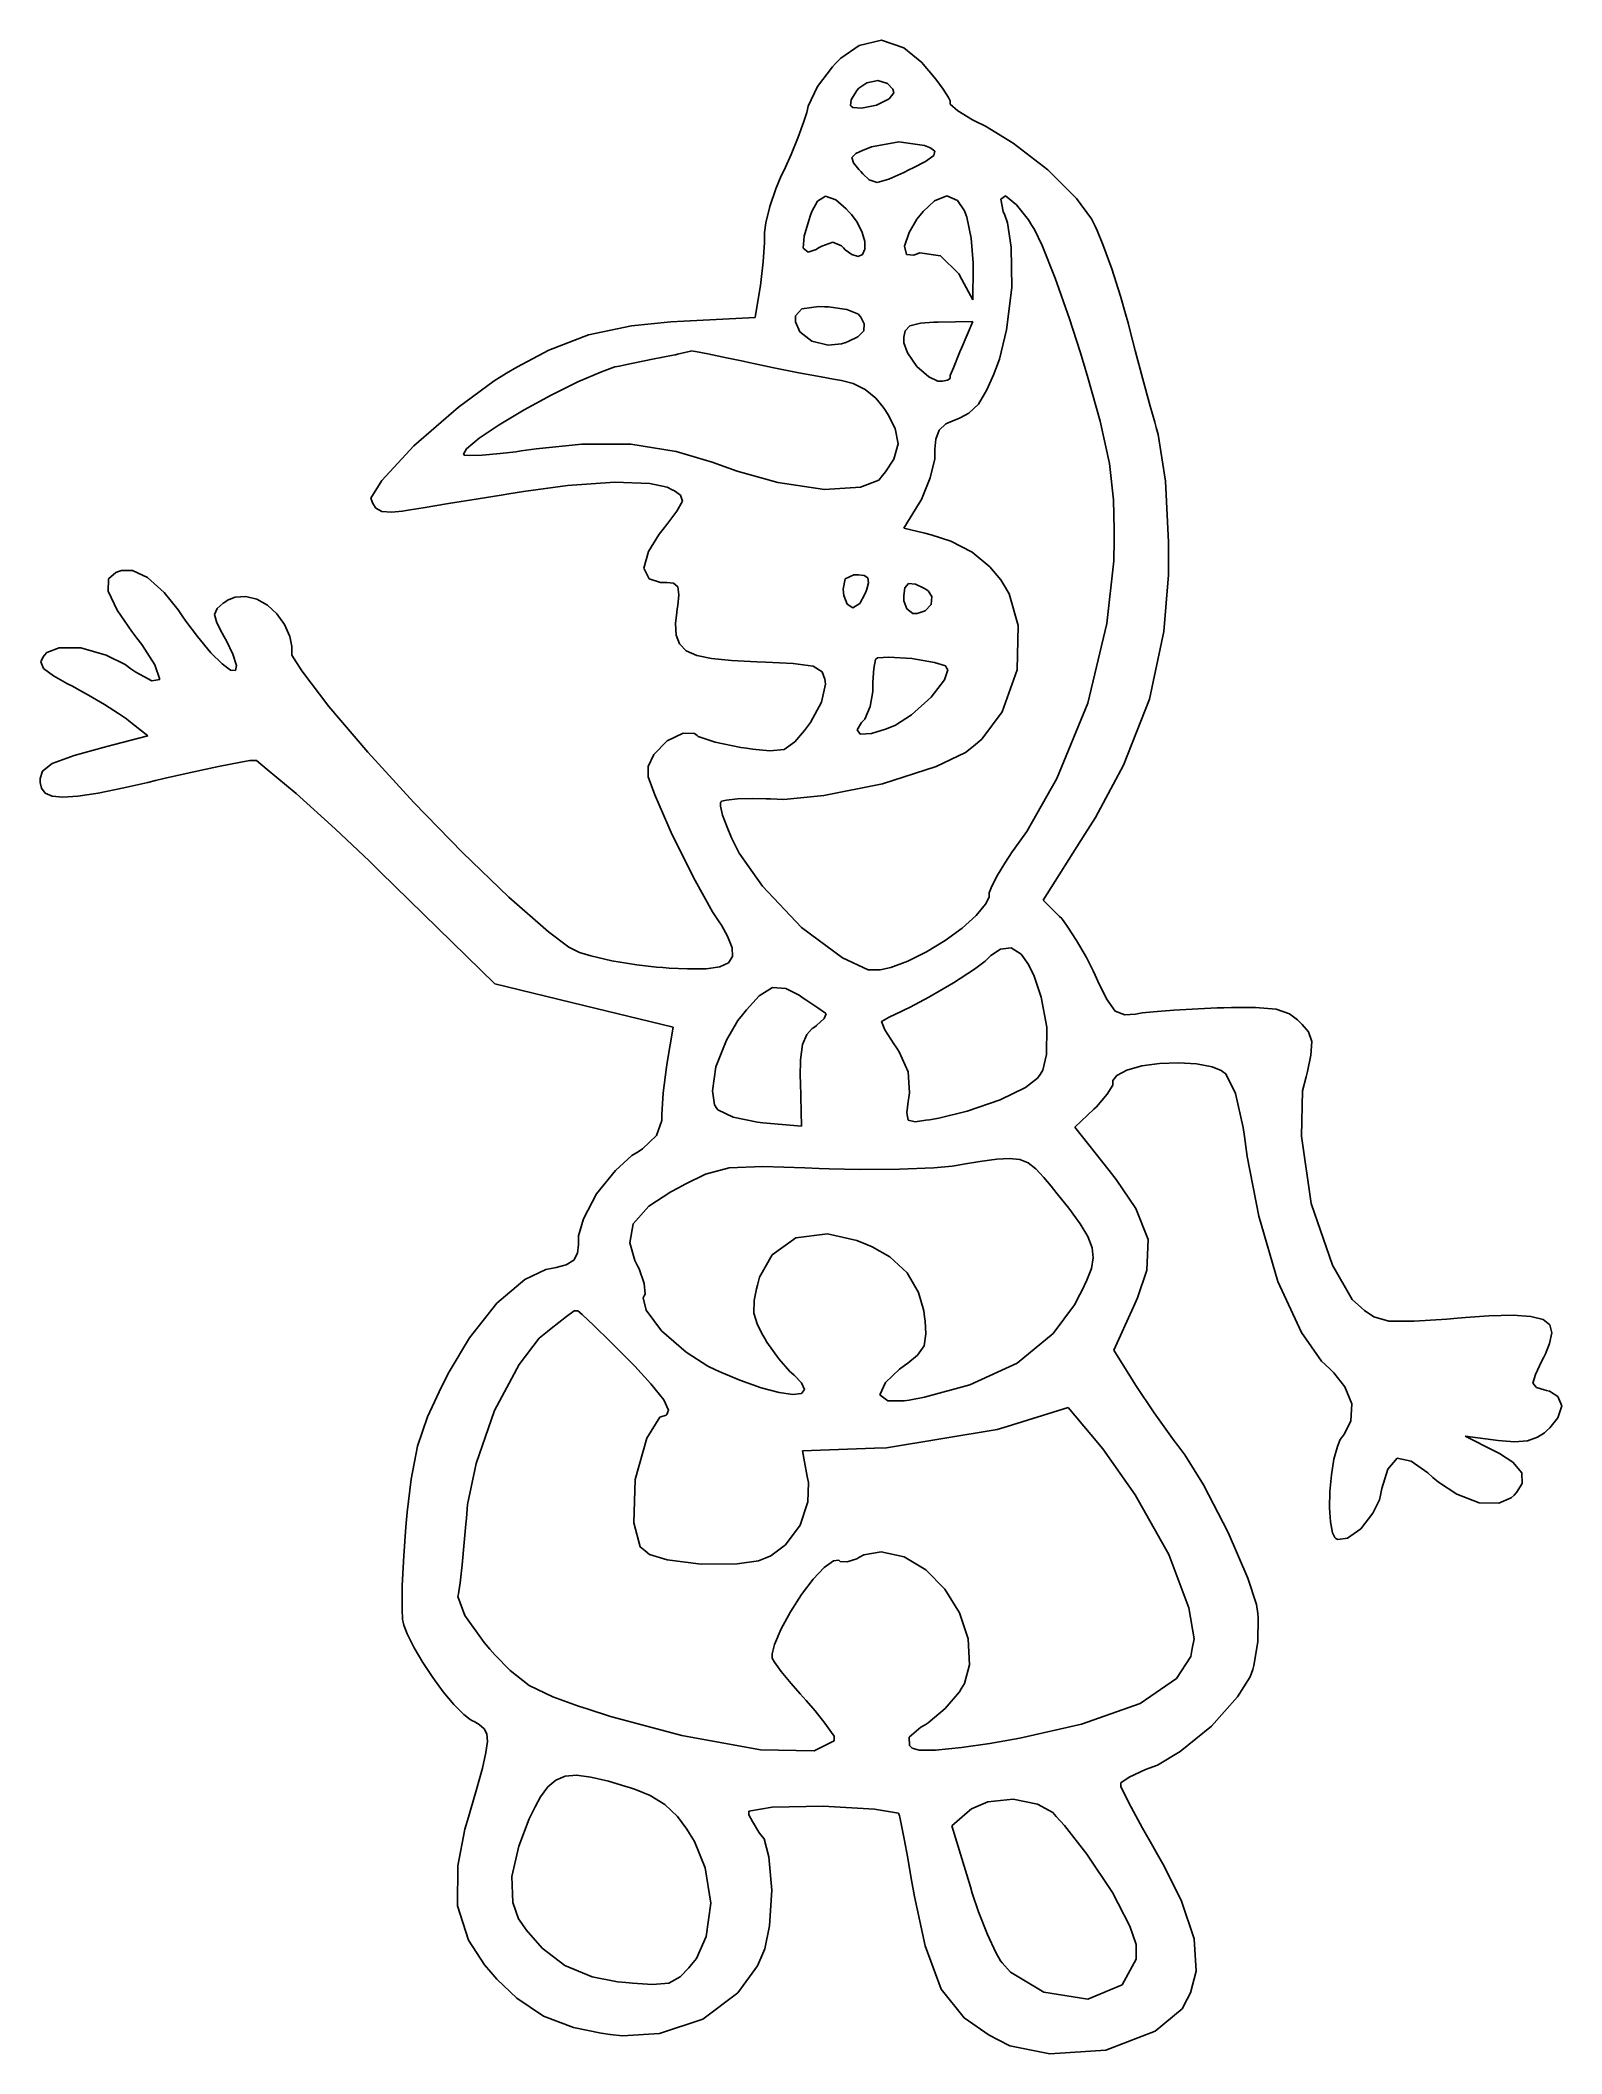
# Model space of a CAD drawing. Extents: x 3.76 to 6.49, y 0.79 to 4.4.
import ezdxf

# ---------------------------------------------------------------- set-up
doc = ezdxf.new("R2010")
doc.units = 0
doc.layers.get('0').update_dxf_attribs({"linetype": 'CONTINUOUS'})

msp = doc.modelspace()

# ---------------------------------------------------------------- linework, layer by layer
at = {"color": 0}
for p, q in [((5.1926, 4.37044), (5.18332, 4.36111)), ((5.22547, 4.39333), (5.1926, 4.37044)), ((5.26579, 4.40272), (5.22547, 4.39333)), ((5.30567, 4.38921), (5.26579, 4.40272)), ((5.33757, 4.36301), (5.30567, 4.38921)), ((5.1774, 4.35525), (5.15104, 4.31967)), ((5.18332, 4.36111), (5.1774, 4.35525)), ((5.34651, 4.35275), (5.33757, 4.36301)), ((5.35069, 4.34799), (5.34651, 4.35275)), ((5.36279, 4.33306), (5.35069, 4.34799)), ((5.37631, 4.31489), (5.36279, 4.33306)), ((5.15104, 4.31967), (5.1339, 4.28429)), ((5.21143, 4.29585), (5.21924, 4.30974)), ((5.21924, 4.30974), (5.22157, 4.3125)), ((5.22157, 4.3125), (5.22504, 4.31668)), ((5.22504, 4.31668), (5.23921, 4.32611)), ((5.23921, 4.32611), (5.25885, 4.33035)), ((5.27957, 4.29801), (5.2564, 4.28651)), ((5.25885, 4.33035), (5.27621, 4.32531)), ((5.27621, 4.32531), (5.28581, 4.31511)), ((5.28792, 4.30875), (5.27957, 4.29801)), ((5.28581, 4.31511), (5.28717, 4.31108)), ((5.28717, 4.31108), (5.28792, 4.30875)), ((5.38547, 4.3004), (5.37631, 4.31489)), ((5.38889, 4.29389), (5.38547, 4.3004)), ((5.13146, 4.27306), (5.12646, 4.25706)), ((5.13265, 4.27849), (5.13146, 4.27306)), ((5.1339, 4.28429), (5.13265, 4.27849)), ((5.21018, 4.28564), (5.21143, 4.29585)), ((5.2111, 4.28472), (5.21018, 4.28564)), ((5.21386, 4.28196), (5.2111, 4.28472)), ((5.2296, 4.28071), (5.21386, 4.28196)), ((5.2564, 4.28651), (5.2296, 4.28071)), ((5.38889, 4.29167), (5.38889, 4.29389)), ((5.38889, 4.28787), (5.38889, 4.29167)), ((5.4024, 4.27636), (5.38889, 4.28787)), ((5.42844, 4.26019), (5.4024, 4.27636)), ((5.43474, 4.25717), (5.42844, 4.26019)), ((5.11632, 4.229), (5.10351, 4.19797)), ((5.12646, 4.25706), (5.11632, 4.229)), ((5.45215, 4.24881), (5.43474, 4.25717)), ((5.5019, 4.21843), (5.45215, 4.24881)), ((5.10351, 4.19797), (5.09321, 4.17497)), ((5.21224, 4.19249), (5.21935, 4.19971)), ((5.21556, 4.18283), (5.21224, 4.19249)), ((5.21935, 4.19971), (5.23292, 4.20589)), ((5.23292, 4.20589), (5.23753, 4.20768)), ((5.23753, 4.20768), (5.24756, 4.21169)), ((5.24756, 4.21169), (5.2965, 4.22038)), ((5.2965, 4.22038), (5.34267, 4.21386)), ((5.34267, 4.21386), (5.3514, 4.21029)), ((5.35932, 4.19618), (5.34424, 4.18544)), ((5.3514, 4.21029), (5.354, 4.20921)), ((5.354, 4.20921), (5.36117, 4.20394)), ((5.36117, 4.20394), (5.35932, 4.19618)), ((5.56401, 4.17063), (5.5019, 4.21843)), ((5.08589, 4.15983), (5.07628, 4.1365)), ((5.08957, 4.16737), (5.08589, 4.15983)), ((5.09321, 4.17497), (5.08957, 4.16737)), ((5.2251, 4.17111), (5.21556, 4.18283)), ((5.22846, 4.16737), (5.2251, 4.17111)), ((5.23199, 4.16347), (5.22846, 4.16737)), ((5.24343, 4.1524), (5.23199, 4.16347)), ((5.2576, 4.14768), (5.24343, 4.1524)), ((5.27869, 4.15354), (5.2576, 4.14768)), ((5.30567, 4.16585), (5.27869, 4.15354)), ((5.31456, 4.17014), (5.30567, 4.16585)), ((5.32206, 4.17378), (5.31456, 4.17014)), ((5.34424, 4.18544), (5.32206, 4.17378)), ((5.61496, 4.11919), (5.56401, 4.17063)), ((5.07628, 4.1365), (5.06549, 4.10454)), ((5.15093, 4.11415), (5.16521, 4.12343)), ((5.16521, 4.12343), (5.18338, 4.11675)), ((5.18338, 4.11675), (5.20204, 4.10047)), ((5.36029, 4.11475), (5.38282, 4.12364)), ((5.38282, 4.12364), (5.40175, 4.1155)), ((5.40175, 4.1155), (5.41417, 4.09706)), ((5.47971, 4.11806), (5.48774, 4.12392)), ((5.484, 4.09586), (5.47971, 4.11806)), ((5.48774, 4.12392), (5.50738, 4.10781)), ((5.64214, 4.08285), (5.61496, 4.11919)), ((5.06549, 4.10454), (5.05821, 4.07519)), ((5.12663, 4.05176), (5.13493, 4.07981)), ((5.13493, 4.07981), (5.13835, 4.08886)), ((5.13835, 4.08886), (5.14079, 4.09543)), ((5.14079, 4.09543), (5.15093, 4.11415)), ((5.20204, 4.10047), (5.20763, 4.09446)), ((5.20763, 4.09446), (5.21149, 4.09033)), ((5.21149, 4.09033), (5.22163, 4.07633)), ((5.315, 4.05817), (5.32915, 4.08176)), ((5.32915, 4.08176), (5.33479, 4.08886)), ((5.33479, 4.08886), (5.34033, 4.09597)), ((5.34033, 4.09597), (5.36029, 4.11475)), ((5.41417, 4.09706), (5.41678, 4.09028)), ((5.41678, 4.09028), (5.41862, 4.08535)), ((5.41862, 4.08535), (5.42626, 4.04764)), ((5.48665, 4.08886), (5.484, 4.09586)), ((5.49169, 4.07542), (5.48665, 4.08886)), ((5.50738, 4.10781), (5.52886, 4.08051)), ((5.52886, 4.08051), (5.53521, 4.07086)), ((5.64865, 4.06944), (5.64214, 4.08285)), ((5.05821, 4.07519), (5.05556, 4.05789)), ((5.05556, 4.05789), (5.05556, 4.05208)), ((5.05556, 4.05208), (5.05556, 4.04042)), ((5.12506, 4.02979), (5.12663, 4.05176)), ((5.22163, 4.07633), (5.23079, 4.05832)), ((5.23079, 4.05832), (5.23535, 4.04178)), ((5.30669, 4.03336), (5.315, 4.05817)), ((5.42626, 4.04764), (5.4299, 4.00385)), ((5.49832, 4.03174), (5.49169, 4.07542)), ((5.53521, 4.07086), (5.5401, 4.06342)), ((5.5401, 4.06342), (5.5535, 4.03467)), ((5.65256, 4.06142), (5.64865, 4.06944)), ((5.66271, 4.0364), (5.65256, 4.06142)), ((5.05556, 4.04042), (5.05306, 4.00532)), ((5.13374, 4.02274), (5.12506, 4.02979)), ((5.14844, 4.02767), (5.13374, 4.02274)), ((5.15278, 4.03028), (5.14844, 4.02767)), ((5.15831, 4.03369), (5.15278, 4.03028)), ((5.17833, 4.04053), (5.15831, 4.03369)), ((5.19385, 4.0339), (5.17833, 4.04053)), ((5.19721, 4.03054), (5.19385, 4.0339)), ((5.20057, 4.02724), (5.19721, 4.03054)), ((5.21218, 4.01861), (5.20057, 4.02724)), ((5.22374, 4.01519), (5.21218, 4.01861)), ((5.23161, 4.01882), (5.22374, 4.01519)), ((5.23557, 4.02815), (5.23161, 4.01882)), ((5.23535, 4.04178), (5.23557, 4.02815)), ((5.31028, 4.01882), (5.30669, 4.03336)), ((5.32286, 4.01747), (5.31028, 4.01882)), ((5.32639, 4.01878), (5.32286, 4.01747)), ((5.33431, 4.02186), (5.32639, 4.01878)), ((5.37142, 4.01644), (5.33431, 4.02186)), ((5.40397, 3.98406), (5.37142, 4.01644)), ((5.49914, 3.95964), (5.49832, 4.03174)), ((5.5535, 4.03467), (5.5771, 3.97601)), ((5.67854, 3.99268), (5.66271, 4.0364)), ((5.05306, 4.00532), (5.04833, 3.96322)), ((5.40961, 3.97364), (5.40397, 3.98406)), ((5.42914, 3.9375), (5.40961, 3.97364)), ((5.42985, 3.99582), (5.42914, 3.9375)), ((5.4299, 4.00385), (5.42985, 3.99582)), ((5.5771, 3.97601), (5.60286, 3.90321)), ((5.69417, 3.9439), (5.67854, 3.99268)), ((5.04719, 3.95628), (5.0389, 3.90554)), ((5.04833, 3.96322), (5.04719, 3.95628)), ((5.48964, 3.8834), (5.49914, 3.95964)), ((5.70454, 3.90793), (5.69417, 3.9439)), ((4.91114, 3.89919), (4.88764, 3.89806)), ((5.0389, 3.90554), (4.91114, 3.89919)), ((5.11111, 3.90847), (5.12256, 3.92122)), ((5.11111, 3.90419), (5.11111, 3.90847)), ((5.11111, 3.89817), (5.11111, 3.90419)), ((5.12256, 3.92122), (5.15343, 3.92529)), ((5.15343, 3.92529), (5.16319, 3.92503)), ((5.16319, 3.92503), (5.17046, 3.92486)), ((5.17046, 3.92486), (5.20318, 3.91997)), ((5.20318, 3.91997), (5.22424, 3.91168)), ((5.22424, 3.91168), (5.22569, 3.90972)), ((5.22569, 3.90972), (5.22831, 3.90625)), ((5.22831, 3.90625), (5.23432, 3.89421)), ((5.60286, 3.90321), (5.6219, 3.84418)), ((5.70763, 3.89583), (5.70454, 3.90793)), ((4.74024, 3.87468), (4.66889, 3.84722)), ((4.81749, 3.89094), (4.74024, 3.87468)), ((4.88764, 3.89806), (4.81749, 3.89094)), ((5.11936, 3.8801), (5.11111, 3.89817)), ((5.14063, 3.86317), (5.11936, 3.8801)), ((5.16971, 3.85601), (5.14063, 3.86317)), ((5.20692, 3.86317), (5.20139, 3.86106)), ((5.22287, 3.87125), (5.20692, 3.86317)), ((5.23361, 3.88183), (5.22287, 3.87125)), ((5.23432, 3.89421), (5.23361, 3.88183)), ((5.30556, 3.87044), (5.30778, 3.88178)), ((5.30556, 3.86664), (5.30556, 3.87044)), ((5.30556, 3.86051), (5.30556, 3.86664)), ((5.30778, 3.88178), (5.31662, 3.89085)), ((5.31662, 3.89085), (5.33539, 3.89551)), ((5.33539, 3.89551), (5.35932, 3.89708)), ((5.35932, 3.89708), (5.36735, 3.89725)), ((5.36735, 3.89725), (5.42914, 3.8986)), ((5.42914, 3.8986), (5.40901, 3.85069)), ((5.47694, 3.83068), (5.48964, 3.8834)), ((5.71078, 3.88357), (5.70763, 3.89583)), ((5.72043, 3.84668), (5.71078, 3.88357)), ((4.66889, 3.84722), (4.61149, 3.81689)), ((4.80588, 3.82075), (4.85508, 3.83068)), ((4.85508, 3.83068), (4.89193, 3.83811)), ((4.89193, 3.83811), (4.89583, 3.83886)), ((4.89583, 3.83886), (4.89963, 3.83968)), ((4.89963, 3.83968), (4.91542, 3.84326)), ((4.91542, 3.84326), (4.92361, 3.84521)), ((4.92361, 3.84521), (4.92361, 3.84581)), ((4.92361, 3.84581), (4.92361, 3.84581)), ((4.92361, 3.84581), (4.93186, 3.84462)), ((4.93186, 3.84462), (4.95432, 3.84028)), ((4.95432, 3.84028), (4.98747, 3.8335)), ((4.98747, 3.8335), (5.01768, 3.82715)), ((5.01768, 3.82715), (5.02778, 3.82497)), ((5.19407, 3.85829), (5.16971, 3.85601)), ((5.20139, 3.86106), (5.19407, 3.85829)), ((5.31212, 3.84207), (5.30556, 3.86051)), ((5.32867, 3.81771), (5.31212, 3.84207)), ((5.40625, 3.84413), (5.39481, 3.81526)), ((5.40901, 3.85069), (5.40625, 3.84413)), ((5.4706, 3.81392), (5.47694, 3.83068)), ((5.6219, 3.84418), (5.62776, 3.82433)), ((5.73426, 3.79492), (5.72043, 3.84668)), ((4.57064, 3.79199), (4.507, 3.74501)), ((4.59304, 3.80561), (4.57064, 3.79199)), ((4.61149, 3.81689), (4.59304, 3.80561)), ((4.72119, 3.79025), (4.76361, 3.80854)), ((4.76361, 3.80854), (4.7876, 3.81706)), ((4.7876, 3.81706), (4.79585, 3.81868)), ((4.79585, 3.81868), (4.80588, 3.82075)), ((5.02778, 3.82497), (5.0389, 3.82264)), ((5.0389, 3.82264), (5.07243, 3.81569)), ((5.07243, 3.81569), (5.11735, 3.80669)), ((5.11735, 3.80669), (5.15728, 3.79899)), ((5.15728, 3.79899), (5.17936, 3.79497)), ((5.17936, 3.79497), (5.18679, 3.79372)), ((5.18679, 3.79372), (5.19374, 3.79258)), ((5.19374, 3.79258), (5.21446, 3.78722)), ((5.35032, 3.7991), (5.32867, 3.81771)), ((5.36675, 3.79167), (5.35032, 3.7991)), ((5.37224, 3.79167), (5.36675, 3.79167)), ((5.37522, 3.79167), (5.37224, 3.79167)), ((5.38417, 3.79324), (5.37522, 3.79167)), ((5.38889, 3.79622), (5.38417, 3.79324)), ((5.39481, 3.81526), (5.38889, 3.80176)), ((5.38889, 3.80176), (5.38889, 3.79719)), ((5.38889, 3.79719), (5.38889, 3.79622)), ((5.45464, 3.77615), (5.46696, 3.80436)), ((5.46696, 3.80436), (5.4706, 3.81392)), ((5.62776, 3.82433), (5.63547, 3.79829)), ((5.63547, 3.79829), (5.65739, 3.71967)), ((5.74744, 3.74681), (5.73426, 3.79492)), ((4.62468, 3.7399), (4.67333, 3.76644)), ((4.67333, 3.76644), (4.72119, 3.79025)), ((5.21446, 3.78722), (5.23649, 3.77681)), ((5.23649, 3.77681), (5.25515, 3.76124)), ((5.25515, 3.76124), (5.26867, 3.74474)), ((5.43929, 3.75049), (5.45464, 3.77615)), ((4.507, 3.74501), (4.42686, 3.67557)), ((4.57997, 3.71326), (4.62468, 3.7399)), ((5.26867, 3.74474), (5.27263, 3.73888)), ((5.27263, 3.73888), (5.27772, 3.73133)), ((5.27772, 3.73133), (5.29025, 3.70682)), ((5.38113, 3.71479), (5.39615, 3.72185)), ((5.39615, 3.72185), (5.40136, 3.72364)), ((5.40136, 3.72364), (5.40679, 3.72553)), ((5.40679, 3.72553), (5.42225, 3.73394)), ((5.42225, 3.73394), (5.43929, 3.75049)), ((5.65739, 3.71967), (5.67437, 3.64378)), ((5.75553, 3.71793), (5.74744, 3.74681)), ((4.52121, 3.67046), (4.54389, 3.68924)), ((4.54389, 3.68924), (4.57997, 3.71326)), ((5.29025, 3.70682), (5.29536, 3.67899)), ((5.36111, 3.66982), (5.36274, 3.6875)), ((5.36274, 3.6875), (5.36887, 3.70356)), ((5.36887, 3.70356), (5.38113, 3.71479)), ((5.75836, 3.70833), (5.75553, 3.71793)), ((5.76193, 3.69596), (5.75836, 3.70833)), ((5.77468, 3.61203), (5.76193, 3.69596)), ((4.42686, 3.67557), (4.36963, 3.6135)), ((4.51585, 3.66037), (4.52121, 3.67046)), ((4.51665, 3.65961), (4.51585, 3.66037)), ((4.51758, 3.65869), (4.51665, 3.65961)), ((4.52692, 3.6581), (4.51758, 3.65869)), ((4.54969, 3.65881), (4.52692, 3.6581)), ((4.58165, 3.66168), (4.54969, 3.65881)), ((4.61003, 3.6651), (4.58165, 3.66168)), ((4.61947, 3.66639), (4.61003, 3.6651)), ((4.64643, 3.67025), (4.61947, 3.66639)), ((4.72792, 3.67828), (4.64643, 3.67025)), ((4.81619, 3.67828), (4.72792, 3.67828)), ((4.89708, 3.66536), (4.81619, 3.67828)), ((4.96213, 3.64638), (4.89708, 3.66536)), ((4.98335, 3.63861), (4.96213, 3.64638)), ((5.28771, 3.65196), (5.27294, 3.62912)), ((5.29536, 3.67899), (5.28771, 3.65196)), ((5.35286, 3.61828), (5.36111, 3.6525)), ((5.36111, 3.6639), (5.36111, 3.66982)), ((5.36111, 3.6525), (5.36111, 3.6639)), ((4.36963, 3.6135), (4.3495, 3.58197)), ((4.70264, 3.60417), (4.78717, 3.61025)), ((4.78717, 3.61025), (4.84999, 3.60775)), ((5.00694, 3.63004), (4.98335, 3.63861)), ((5.07981, 3.60981), (5.00694, 3.63004)), ((5.26053, 3.61431), (5.22775, 3.60129)), ((5.26719, 3.62224), (5.26053, 3.61431)), ((5.27294, 3.62912), (5.26719, 3.62224)), ((5.33708, 3.5791), (5.35286, 3.61828)), ((5.67437, 3.64378), (5.68181, 3.57883)), ((5.78011, 3.50276), (5.77468, 3.61203)), ((4.3495, 3.58197), (4.35215, 3.57497)), ((4.35215, 3.57497), (4.35331, 3.572)), ((4.48876, 3.572), (4.54199, 3.58062)), ((4.54199, 3.58062), (4.58339, 3.58735)), ((4.58339, 3.58735), (4.59722, 3.58957)), ((4.59722, 3.58957), (4.62343, 3.59386)), ((4.62343, 3.59386), (4.70264, 3.60417)), ((4.84999, 3.60775), (4.88129, 3.60151)), ((4.88129, 3.60151), (4.89031, 3.59674)), ((4.89031, 3.59674), (4.89415, 3.59467)), ((4.89415, 3.59467), (4.90517, 3.58729)), ((4.90842, 3.5765), (4.89854, 3.55821)), ((4.90517, 3.58729), (4.90842, 3.5765)), ((5.16331, 3.59722), (5.07981, 3.60981)), ((5.22775, 3.60129), (5.16331, 3.59722)), ((5.33333, 3.57292), (5.33708, 3.5791)), ((5.68181, 3.57883), (5.683, 3.5249)), ((4.35331, 3.572), (4.35883, 3.56369)), ((4.35883, 3.56369), (4.36974, 3.55778)), ((4.36974, 3.55778), (4.38704, 3.55669)), ((4.38704, 3.55669), (4.40668, 3.55871)), ((4.40668, 3.55871), (4.41319, 3.55974)), ((4.41319, 3.55974), (4.42031, 3.56087)), ((4.42031, 3.56087), (4.44379, 3.56467)), ((4.44379, 3.56467), (4.48876, 3.572)), ((4.89854, 3.55821), (4.88043, 3.53424)), ((5.30556, 3.52778), (5.33333, 3.57292)), ((4.86681, 3.51699), (4.84782, 3.48622)), ((4.87424, 3.52636), (4.86681, 3.51699)), ((4.88043, 3.53424), (4.87424, 3.52636)), ((5.34304, 3.51899), (5.30556, 3.52778)), ((5.35487, 3.51622), (5.34304, 3.51899)), ((5.38971, 3.50456), (5.35487, 3.51622)), ((5.42822, 3.48469), (5.38971, 3.50456)), ((5.68272, 3.50694), (5.68213, 3.46946)), ((5.683, 3.5249), (5.68272, 3.50694)), ((5.78006, 3.47775), (5.78011, 3.50276)), ((4.84782, 3.48622), (4.83942, 3.45611)), ((5.45953, 3.45888), (5.42822, 3.48469)), ((5.68213, 3.46946), (5.66954, 3.35699)), ((5.77994, 3.44407), (5.78006, 3.47775)), ((3.87956, 3.43713), (3.87853, 3.41521)), ((3.89231, 3.44829), (3.87956, 3.43713)), ((3.89725, 3.45014), (3.89231, 3.44829)), ((3.90278, 3.45226), (3.89725, 3.45014)), ((3.9221, 3.45204), (3.90278, 3.45226)), ((3.94938, 3.43951), (3.9221, 3.45204)), ((3.97911, 3.41249), (3.94938, 3.43951)), ((4.83942, 3.45611), (4.84896, 3.43718)), ((4.84896, 3.43718), (4.86951, 3.43056)), ((4.86951, 3.43056), (4.87642, 3.43056)), ((4.87642, 3.43056), (4.88037, 3.43056)), ((4.88037, 3.43056), (4.89231, 3.4291)), ((5.19661, 3.4184), (5.20019, 3.43733)), ((5.20019, 3.43733), (5.21565, 3.44444)), ((5.21565, 3.44444), (5.22081, 3.44444)), ((5.22081, 3.44444), (5.22412, 3.44444)), ((5.22412, 3.44444), (5.23415, 3.44325)), ((5.23415, 3.44325), (5.24104, 3.43875)), ((5.24208, 3.42979), (5.23931, 3.41878)), ((5.24104, 3.43875), (5.24208, 3.42979)), ((5.47928, 3.43506), (5.45953, 3.45888)), ((5.48465, 3.42638), (5.47928, 3.43506)), ((5.77175, 3.34289), (5.77994, 3.44407)), ((3.87853, 3.41521), (3.89513, 3.38086)), ((4.00407, 3.38167), (3.97911, 3.41249)), ((4.08886, 3.39611), (4.08512, 3.39333)), ((4.09267, 3.39899), (4.08886, 3.39611)), ((4.1065, 3.40451), (4.09267, 3.39899)), ((4.12587, 3.40565), (4.1065, 3.40451)), ((4.14561, 3.40044), (4.12587, 3.40565)), ((4.16456, 3.38971), (4.14561, 3.40044)), ((4.89231, 3.4291), (4.90044, 3.42258)), ((4.90235, 3.40831), (4.90028, 3.3896)), ((4.90044, 3.42258), (4.90235, 3.40831)), ((5.19743, 3.41249), (5.19661, 3.4184)), ((5.19814, 3.40717), (5.19743, 3.41249)), ((5.20394, 3.39165), (5.19814, 3.40717)), ((5.23594, 3.40944), (5.22646, 3.39318)), ((5.23807, 3.41525), (5.23594, 3.40944)), ((5.23931, 3.41878), (5.23807, 3.41525)), ((5.30556, 3.40728), (5.30751, 3.42074)), ((5.30556, 3.40278), (5.30556, 3.40728)), ((5.30556, 3.39789), (5.30556, 3.40278)), ((5.31125, 3.38319), (5.30556, 3.39789)), ((5.30751, 3.42074), (5.31418, 3.42893)), ((5.31418, 3.42893), (5.32661, 3.42785)), ((5.32661, 3.42785), (5.34119, 3.42063)), ((5.34119, 3.42063), (5.34581, 3.41775)), ((5.34581, 3.41775), (5.34901, 3.41575)), ((5.34901, 3.41575), (5.35607, 3.40517)), ((5.35607, 3.40517), (5.35471, 3.39111)), ((5.49457, 3.41037), (5.48465, 3.42638)), ((5.51069, 3.35374), (5.49457, 3.41037)), ((3.89513, 3.38086), (3.92106, 3.34283)), ((4.01156, 3.37082), (4.00407, 3.38167)), ((4.01807, 3.36139), (4.01156, 3.37082)), ((4.03879, 3.33365), (4.01807, 3.36139)), ((4.07443, 3.38411), (4.06939, 3.37321)), ((4.06939, 3.37321), (4.07346, 3.35807)), ((4.07346, 3.35807), (4.08311, 3.33946)), ((4.08512, 3.39333), (4.07443, 3.38411)), ((4.18147, 3.3744), (4.16456, 3.38971)), ((4.19521, 3.35542), (4.18147, 3.3744)), ((4.89822, 3.3769), (4.89626, 3.35721)), ((4.89931, 3.38336), (4.89822, 3.3769)), ((4.90028, 3.3896), (4.89931, 3.38336)), ((5.21442, 3.38525), (5.20394, 3.39165)), ((5.22646, 3.39318), (5.21442, 3.38525)), ((5.3215, 3.375), (5.31125, 3.38319)), ((5.32497, 3.375), (5.3215, 3.375)), ((5.32964, 3.375), (5.32497, 3.375)), ((5.34364, 3.37972), (5.32964, 3.375)), ((5.35471, 3.39111), (5.34364, 3.37972)), ((3.92106, 3.34283), (3.93033, 3.33057)), ((3.93033, 3.33057), (3.93896, 3.31913)), ((4.06304, 3.30469), (4.03879, 3.33365)), ((4.08311, 3.33946), (4.08653, 3.33333)), ((4.08653, 3.33333), (4.09082, 3.32568)), ((4.09082, 3.32568), (4.10238, 3.30186)), ((4.20449, 3.33356), (4.19521, 3.35542)), ((4.20801, 3.31569), (4.20449, 3.33356)), ((4.89626, 3.35721), (4.89729, 3.33637)), ((4.89729, 3.33637), (4.90332, 3.32032)), ((5.50906, 3.27414), (5.51069, 3.35374)), ((5.66954, 3.35699), (5.63525, 3.21408)), ((5.74593, 3.22125), (5.77175, 3.34289)), ((3.76243, 3.29747), (3.75819, 3.28803)), ((3.75819, 3.28803), (3.76269, 3.27664)), ((3.7646, 3.30003), (3.76243, 3.29747)), ((3.76888, 3.30524), (3.7646, 3.30003)), ((3.79058, 3.31342), (3.76888, 3.30524)), ((3.82969, 3.31315), (3.79058, 3.31342)), ((3.875, 3.30035), (3.82969, 3.31315)), ((3.90918, 3.28331), (3.875, 3.30035)), ((3.93896, 3.31913), (3.96246, 3.28271)), ((4.08322, 3.2845), (4.06304, 3.30469)), ((4.10238, 3.30186), (4.10894, 3.28174)), ((4.20811, 3.30974), (4.20801, 3.31569)), ((4.20822, 3.30029), (4.20811, 3.30974)), ((4.22624, 3.27214), (4.20822, 3.30029)), ((4.90332, 3.32032), (4.91525, 3.30832)), ((4.91525, 3.30832), (4.93408, 3.29975)), ((4.93408, 3.29975), (4.96083, 3.294)), ((4.96083, 3.294), (4.99631, 3.29042)), ((4.99631, 3.29042), (5.03033, 3.28868)), ((5.03033, 3.28868), (5.04167, 3.28831)), ((5.04167, 3.28831), (5.058, 3.28782)), ((5.058, 3.28782), (5.1071, 3.2856)), ((5.1071, 3.2856), (5.14307, 3.28054)), ((5.25163, 3.27615), (5.25478, 3.29232)), ((5.25478, 3.29232), (5.25553, 3.29308)), ((5.25553, 3.29308), (5.25808, 3.29568)), ((5.25808, 3.29568), (5.27854, 3.29682)), ((5.27854, 3.29682), (5.31976, 3.294)), ((5.31976, 3.294), (5.36046, 3.28689)), ((5.36046, 3.28689), (5.3801, 3.28093)), ((3.76269, 3.27664), (3.78065, 3.26307)), ((3.78065, 3.26307), (3.80593, 3.24892)), ((3.91943, 3.27599), (3.90918, 3.28331)), ((3.92817, 3.26975), (3.91943, 3.27599)), ((3.95676, 3.25407), (3.92817, 3.26975)), ((3.97119, 3.25678), (3.95676, 3.25407)), ((3.96246, 3.28271), (3.97119, 3.25678)), ((4.09831, 3.2736), (4.08322, 3.2845)), ((4.10721, 3.27251), (4.09831, 3.2736)), ((4.10894, 3.28174), (4.10721, 3.27251)), ((4.27447, 3.20801), (4.22624, 3.27214)), ((5.14307, 3.28054), (5.15907, 3.27056)), ((5.15907, 3.27056), (5.1639, 3.25732)), ((5.1639, 3.25732), (5.16461, 3.25276)), ((5.16461, 3.25276), (5.16531, 3.24799)), ((5.25, 3.2519), (5.25163, 3.27615)), ((5.25, 3.24376), (5.25, 3.2519)), ((5.37825, 3.25586), (5.35449, 3.22487)), ((5.38422, 3.27425), (5.37825, 3.25586)), ((5.3801, 3.28093), (5.38206, 3.27778)), ((5.38206, 3.27778), (5.38422, 3.27425)), ((5.48167, 3.1984), (5.50906, 3.27414)), ((3.80593, 3.24892), (3.81456, 3.24447)), ((3.81456, 3.24447), (3.82183, 3.24072)), ((3.82183, 3.24072), (3.84353, 3.22879)), ((3.84353, 3.22879), (3.87224, 3.21197)), ((5.15799, 3.21625), (5.13813, 3.17953)), ((5.16531, 3.24799), (5.15799, 3.21625)), ((5.24501, 3.20811), (5.25, 3.23486)), ((5.25, 3.23486), (5.25, 3.24376)), ((5.35449, 3.22487), (5.31917, 3.19353)), ((5.63525, 3.21408), (5.58018, 3.07943)), ((5.69965, 3.10325), (5.74593, 3.22125)), ((3.87224, 3.21197), (3.8974, 3.19596)), ((3.8974, 3.19596), (3.91146, 3.18619)), ((3.91146, 3.18619), (3.91596, 3.18261)), ((3.91596, 3.18261), (3.94997, 3.15554)), ((4.34418, 3.12636), (4.27447, 3.20801)), ((5.13813, 3.17953), (5.13265, 3.17219)), ((5.22174, 3.16667), (5.22982, 3.17979)), ((5.22982, 3.17979), (5.23335, 3.18332)), ((5.23335, 3.18332), (5.23557, 3.1856)), ((5.23557, 3.1856), (5.24501, 3.20811)), ((5.31917, 3.19353), (5.29075, 3.17497)), ((5.44575, 3.14958), (5.48167, 3.1984)), ((3.94997, 3.15554), (3.88747, 3.13938)), ((4.88129, 3.14681), (4.85726, 3.12218)), ((4.91015, 3.16032), (4.88129, 3.14681)), ((4.93039, 3.15956), (4.91015, 3.16032)), ((4.93474, 3.15614), (4.93039, 3.15956)), ((4.93701, 3.15435), (4.93474, 3.15614)), ((4.9675, 3.1441), (4.93701, 3.15435)), ((5.01351, 3.13471), (4.9675, 3.1441)), ((5.11029, 3.14469), (5.09115, 3.13135)), ((5.12728, 3.16515), (5.11029, 3.14469)), ((5.13265, 3.17219), (5.12728, 3.16515)), ((5.22721, 3.15858), (5.22174, 3.16667)), ((5.24756, 3.15972), (5.22721, 3.15858)), ((5.27251, 3.16737), (5.24756, 3.15972)), ((5.28054, 3.17068), (5.27251, 3.16737)), ((5.29075, 3.17497), (5.28054, 3.17068)), ((5.43056, 3.13732), (5.44575, 3.14958)), ((3.77843, 3.10613), (3.7609, 3.09233)), ((3.81787, 3.12044), (3.77843, 3.10613)), ((3.87001, 3.13488), (3.81787, 3.12044)), ((3.88747, 3.13938), (3.87001, 3.13488)), ((4.07676, 3.10064), (4.11686, 3.10829)), ((4.11686, 3.10829), (4.13282, 3.11111)), ((4.13282, 3.11111), (4.13818, 3.11111)), ((4.13818, 3.11111), (4.14458, 3.11111)), ((4.14458, 3.11111), (4.16379, 3.09532)), ((4.42692, 3.03618), (4.34418, 3.12636)), ((4.85726, 3.12218), (4.84722, 3.10038)), ((5.0236, 3.13336), (5.01351, 3.13471)), ((5.03401, 3.132), (5.0236, 3.13336)), ((5.06543, 3.12875), (5.03401, 3.132)), ((5.09115, 3.13135), (5.06543, 3.12875)), ((5.36339, 3.10092), (5.4159, 3.12554)), ((5.4159, 3.12554), (5.43056, 3.13732)), ((3.7609, 3.09233), (3.75694, 3.07932)), ((3.75694, 3.07932), (3.75694, 3.07497)), ((3.75694, 3.07497), (3.75694, 3.07178)), ((3.75694, 3.07178), (3.7589, 3.06207)), ((3.90668, 3.06244), (3.9496, 3.07215)), ((3.9496, 3.07215), (3.96386, 3.07553)), ((3.96386, 3.07553), (3.97879, 3.0791)), ((3.97879, 3.0791), (4.02382, 3.08931)), ((4.02382, 3.08931), (4.07676, 3.10064)), ((4.16379, 3.09532), (4.21556, 3.05231)), ((4.84722, 3.10038), (4.84722, 3.09304)), ((4.84722, 3.09304), (4.84722, 3.08219)), ((4.84722, 3.08219), (4.85932, 3.04964)), ((5.16228, 3.04856), (5.26758, 3.06967)), ((5.26758, 3.06967), (5.36339, 3.10092)), ((5.58018, 3.07943), (5.52588, 2.98389)), ((5.64903, 3.00922), (5.69965, 3.10325)), ((3.7589, 3.06207), (3.76563, 3.05285)), ((3.76563, 3.05285), (3.7781, 3.04731)), ((3.7781, 3.04731), (3.79736, 3.04551)), ((3.79736, 3.04551), (3.82454, 3.04747)), ((3.82454, 3.04747), (3.86062, 3.05311)), ((3.86062, 3.05311), (3.90668, 3.06244)), ((4.21556, 3.05231), (4.28597, 2.98872)), ((4.51417, 2.94646), (4.42692, 3.03618)), ((4.85932, 3.04964), (4.89008, 2.97819)), ((4.97661, 3.0364), (4.97775, 3.03749)), ((4.97683, 3.0294), (4.97661, 3.0364)), ((4.97775, 3.03749), (4.97889, 3.03868)), ((4.97889, 3.03868), (4.98731, 3.04053)), ((4.98731, 3.04053), (5.00726, 3.04249)), ((5.00726, 3.04249), (5.03467, 3.04324)), ((5.03467, 3.04324), (5.05865, 3.04297)), ((5.05865, 3.04297), (5.06668, 3.04264)), ((5.06668, 3.04264), (5.09044, 3.04172)), ((5.09044, 3.04172), (5.16228, 3.04856)), ((4.98063, 3.0134), (4.97683, 3.0294)), ((4.9885, 2.99175), (4.98063, 3.0134)), ((5.6301, 2.97917), (5.64903, 3.00922)), ((4.28597, 2.98872), (4.34722, 2.93078)), ((4.89008, 2.97819), (4.93115, 2.89649)), ((4.99669, 2.97287), (4.9885, 2.99175)), ((4.99968, 2.96669), (4.99669, 2.97287)), ((5.00999, 2.94526), (4.99968, 2.96669)), ((5.52588, 2.98389), (5.50478, 2.95415)), ((5.55556, 2.86111), (5.6301, 2.97917)), ((4.34722, 2.93078), (4.36735, 2.91114)), ((4.59744, 2.86621), (4.51417, 2.94646)), ((5.05197, 2.88612), (5.00999, 2.94526)), ((5.48665, 2.92736), (5.4719, 2.90272)), ((5.50006, 2.9476), (5.48665, 2.92736)), ((5.50478, 2.95415), (5.50006, 2.9476)), ((4.36735, 2.91114), (4.57221, 2.7111)), ((4.93115, 2.89649), (4.96272, 2.84028)), ((5.4719, 2.90272), (5.46197, 2.88303)), ((4.66824, 2.80442), (4.59744, 2.86621)), ((5.12235, 2.81185), (5.05197, 2.88612)), ((5.45204, 2.85385), (5.43506, 2.83333)), ((5.45833, 2.8666), (5.45204, 2.85385)), ((5.46197, 2.88303), (5.45833, 2.87392)), ((5.45833, 2.87392), (5.45833, 2.87082)), ((5.45833, 2.87082), (5.45833, 2.8666)), ((5.58475, 2.83192), (5.55556, 2.86111)), ((4.96272, 2.84028), (4.97428, 2.82221)), ((4.97428, 2.82221), (4.97831, 2.81592)), ((4.97831, 2.81592), (4.98936, 2.79633)), ((5.43506, 2.83333), (5.40994, 2.81108)), ((5.58865, 2.82801), (5.58475, 2.83192)), ((5.59874, 2.81461), (5.58865, 2.82801)), ((4.70458, 2.77658), (4.66824, 2.80442)), ((4.98936, 2.79633), (4.99756, 2.77572)), ((5.19569, 2.75732), (5.12235, 2.81185)), ((5.3795, 2.78885), (5.34625, 2.7685)), ((5.40994, 2.81108), (5.3795, 2.78885)), ((5.6155, 2.78885), (5.59874, 2.81461)), ((5.63286, 2.75825), (5.6155, 2.78885)), ((4.71804, 2.77007), (4.70458, 2.77658)), ((4.72412, 2.76714), (4.71804, 2.77007)), ((4.74403, 2.76107), (4.72412, 2.76714)), ((4.78207, 2.75244), (4.74403, 2.76107)), ((4.82693, 2.74511), (4.78207, 2.75244)), ((4.86187, 2.74104), (4.82693, 2.74511)), ((4.99126, 2.74875), (4.97575, 2.74154)), ((4.99837, 2.75999), (4.99126, 2.74875)), ((4.99756, 2.77572), (4.99837, 2.75999)), ((5.2416, 2.73611), (5.19569, 2.75732)), ((5.31299, 2.75168), (5.28233, 2.74035)), ((5.34625, 2.7685), (5.31299, 2.75168)), ((5.43213, 2.73753), (5.4515, 2.75179)), ((5.4515, 2.75179), (5.45692, 2.757)), ((5.45692, 2.757), (5.46175, 2.76167)), ((5.46175, 2.76167), (5.47885, 2.773)), ((5.47885, 2.773), (5.49821, 2.77544)), ((5.49821, 2.77544), (5.51579, 2.76417)), ((5.51579, 2.76417), (5.52897, 2.74561)), ((5.52897, 2.74561), (5.53239, 2.73888)), ((5.64492, 2.73449), (5.63286, 2.75825)), ((4.57221, 2.7111), (4.73193, 2.67219)), ((4.87358, 2.74013), (4.86187, 2.74104)), ((4.8845, 2.73931), (4.87358, 2.74013)), ((4.91737, 2.73768), (4.8845, 2.73931)), ((4.95128, 2.73801), (4.91737, 2.73768)), ((4.97575, 2.74154), (4.95128, 2.73801)), ((5.25694, 2.73611), (5.2416, 2.73611)), ((5.26329, 2.73611), (5.25694, 2.73611)), ((5.28233, 2.74035), (5.26329, 2.73611)), ((5.35015, 2.68707), (5.39447, 2.71289)), ((5.39447, 2.71289), (5.43213, 2.73753)), ((5.53239, 2.73888), (5.53857, 2.72667)), ((5.53857, 2.72667), (5.55208, 2.68722)), ((5.6486, 2.7264), (5.64492, 2.73449)), ((5.65343, 2.71576), (5.6486, 2.7264)), ((5.66889, 2.68419), (5.65343, 2.71576)), ((4.73193, 2.67219), (4.89165, 2.63336)), ((5.02349, 2.66433), (5.04617, 2.6894)), ((5.04617, 2.6894), (5.06988, 2.70449)), ((5.06988, 2.70449), (5.09403, 2.70258)), ((5.09403, 2.70258), (5.11762, 2.69038)), ((5.11762, 2.69038), (5.125, 2.68549)), ((5.125, 2.68549), (5.12983, 2.68229)), ((5.12983, 2.68229), (5.15142, 2.66775)), ((5.31685, 2.66938), (5.35015, 2.68707)), ((5.55208, 2.68722), (5.56201, 2.63319)), ((5.68463, 2.66228), (5.66889, 2.68419)), ((4.98731, 2.60969), (5.00814, 2.64497)), ((5.00814, 2.64497), (5.01654, 2.65554)), ((5.01654, 2.65554), (5.02349, 2.66433)), ((5.14893, 2.63612), (5.14513, 2.63336)), ((5.1626, 2.6486), (5.14893, 2.63612)), ((5.15142, 2.66775), (5.1651, 2.65836)), ((5.1665, 2.65722), (5.1626, 2.6486)), ((5.1651, 2.65836), (5.16596, 2.65767)), ((5.16596, 2.65767), (5.1665, 2.65722)), ((5.26525, 2.64328), (5.26594, 2.64378)), ((5.27149, 2.62864), (5.26525, 2.64328)), ((5.26594, 2.64378), (5.2666, 2.64426)), ((5.2666, 2.64426), (5.27946, 2.6511)), ((5.27946, 2.6511), (5.30067, 2.66157)), ((5.30067, 2.66157), (5.30556, 2.6639)), ((5.30556, 2.6639), (5.31685, 2.66938)), ((5.70199, 2.65522), (5.68463, 2.66228)), ((5.72092, 2.65657), (5.70199, 2.65522)), ((5.72711, 2.65767), (5.72092, 2.65657)), ((5.73313, 2.65875), (5.72711, 2.65767)), ((5.75261, 2.66086), (5.73313, 2.65875)), ((5.78976, 2.66385), (5.75261, 2.66086)), ((5.83356, 2.66639), (5.78976, 2.66385)), ((5.86774, 2.66781), (5.83356, 2.66639)), ((5.87918, 2.66808), (5.86774, 2.66781)), ((5.89344, 2.66846), (5.87918, 2.66808)), ((5.93636, 2.66851), (5.89344, 2.66846)), ((5.97325, 2.66531), (5.93636, 2.66851)), ((5.99735, 2.65707), (5.97325, 2.66531)), ((6.01178, 2.64654), (5.99735, 2.65707)), ((6.01594, 2.64236), (6.01178, 2.64654)), ((6.01997, 2.63835), (6.01594, 2.64236)), ((6.03097, 2.625), (6.01997, 2.63835)), ((4.89165, 2.63336), (4.88124, 2.57015)), ((4.96864, 2.56196), (4.98731, 2.60969)), ((5.12375, 2.60211), (5.12022, 2.57493)), ((5.13172, 2.62033), (5.12375, 2.60211)), ((5.14139, 2.63069), (5.13172, 2.62033)), ((5.14513, 2.63336), (5.14139, 2.63069)), ((5.28743, 2.60314), (5.27149, 2.62864)), ((5.29167, 2.59722), (5.28743, 2.60314)), ((5.56201, 2.63319), (5.56153, 2.58442)), ((6.03728, 2.60758), (6.03097, 2.625)), ((6.03564, 2.58306), (6.03728, 2.60758)), ((4.88124, 2.57015), (4.87978, 2.56147)), ((5.12022, 2.57493), (5.11985, 2.54476)), ((5.29725, 2.58931), (5.29167, 2.59722)), ((5.31364, 2.55322), (5.29725, 2.58931)), ((5.56153, 2.58442), (5.55479, 2.55621)), ((5.70574, 2.55647), (5.73236, 2.56369)), ((5.73236, 2.56369), (5.76421, 2.56814)), ((5.76421, 2.56814), (5.79801, 2.5695)), ((5.79801, 2.5695), (5.83051, 2.56754)), ((5.83051, 2.56754), (5.85867, 2.5619)), ((6.02924, 2.55404), (6.03564, 2.58306)), ((4.87978, 2.56147), (4.87408, 2.51535)), ((4.96235, 2.51904), (4.96864, 2.56196)), ((5.11985, 2.54476), (5.12011, 2.53472)), ((5.12011, 2.53472), (5.12224, 2.45557)), ((5.31597, 2.51563), (5.31364, 2.55322)), ((5.54525, 2.54156), (5.52371, 2.52539)), ((5.54986, 2.54861), (5.54525, 2.54156)), ((5.55479, 2.55621), (5.54986, 2.54861)), ((5.67031, 2.51346), (5.68056, 2.5294)), ((5.68056, 2.53776), (5.68733, 2.54671)), ((5.68056, 2.53472), (5.68056, 2.53776)), ((5.68056, 2.5294), (5.68056, 2.53472)), ((5.68733, 2.54671), (5.70574, 2.55647)), ((5.85867, 2.5619), (5.87472, 2.55561)), ((5.87472, 2.55561), (5.87918, 2.55231)), ((5.87918, 2.55231), (5.88297, 2.54949)), ((5.88297, 2.54949), (5.90018, 2.51411)), ((6.0204, 2.51887), (6.02686, 2.54443)), ((6.02686, 2.54443), (6.02924, 2.55404)), ((4.87408, 2.51535), (4.87142, 2.477)), ((4.9661, 2.49393), (4.96235, 2.51904)), ((4.97038, 2.48753), (4.9661, 2.49393)), ((5.31082, 2.47982), (5.31347, 2.50022)), ((5.31347, 2.50022), (5.31456, 2.50694)), ((5.31456, 2.50694), (5.31597, 2.51563)), ((5.47857, 2.50276), (5.41943, 2.48275)), ((5.52371, 2.52539), (5.47857, 2.50276)), ((5.65104, 2.49035), (5.67031, 2.51346)), ((5.90018, 2.51411), (5.91411, 2.45313)), ((6.01856, 2.43778), (6.0204, 2.51887)), ((4.87164, 2.4661), (4.86199, 2.43924)), ((4.87142, 2.477), (4.87153, 2.47222)), ((4.87153, 2.47222), (4.87164, 2.4661)), ((4.97217, 2.48481), (4.97038, 2.48753)), ((4.99968, 2.4719), (4.97217, 2.48481)), ((5.04303, 2.46272), (4.99968, 2.4719)), ((5.05279, 2.46181), (5.04303, 2.46272)), ((5.12224, 2.45557), (5.05279, 2.46181)), ((5.31342, 2.46664), (5.31082, 2.47982)), ((5.32579, 2.46376), (5.31342, 2.46664)), ((5.345, 2.46636), (5.32579, 2.46376)), ((5.3514, 2.46744), (5.345, 2.46636)), ((5.36854, 2.47043), (5.3514, 2.46744)), ((5.41943, 2.48275), (5.36854, 2.47043)), ((5.61253, 2.45415), (5.64654, 2.48611)), ((5.64654, 2.48611), (5.65104, 2.49035)), ((4.86199, 2.43924), (4.83675, 2.41488)), ((5.67378, 2.37642), (5.61253, 2.45415)), ((5.91411, 2.45313), (5.91629, 2.4375)), ((5.91629, 2.4375), (5.92128, 2.40153)), ((6.03618, 2.31717), (6.01856, 2.43778)), ((4.81808, 2.40294), (4.78842, 2.37642)), ((4.82915, 2.41), (4.81808, 2.40294)), ((4.83675, 2.41488), (4.82915, 2.41)), ((4.9924, 2.38124), (5.05246, 2.38363)), ((5.05246, 2.38363), (5.12819, 2.38103)), ((5.35949, 2.38112), (5.39231, 2.3839)), ((5.39231, 2.3839), (5.40278, 2.38574)), ((5.40278, 2.38574), (5.41254, 2.38747)), ((5.41254, 2.38747), (5.44189, 2.39253)), ((5.44189, 2.39253), (5.47211, 2.39681)), ((5.47211, 2.39681), (5.49533, 2.39811)), ((5.49533, 2.39811), (5.51346, 2.39594)), ((5.51346, 2.39594), (5.52843, 2.38986)), ((5.52843, 2.38986), (5.54215, 2.37935)), ((5.92128, 2.40153), (5.94211, 2.29428)), ((4.78842, 2.37642), (4.75435, 2.33425)), ((4.90136, 2.34538), (4.91331, 2.35172)), ((4.91331, 2.35172), (4.94982, 2.36957)), ((4.94982, 2.36957), (4.9924, 2.38124)), ((5.12819, 2.38103), (5.15349, 2.37989)), ((5.15349, 2.37989), (5.17165, 2.37912)), ((5.17165, 2.37912), (5.2264, 2.37804)), ((5.2264, 2.37804), (5.2979, 2.37853)), ((5.2979, 2.37853), (5.35949, 2.38112)), ((5.54215, 2.37935), (5.55664, 2.36388)), ((5.55664, 2.36388), (5.56961, 2.34831)), ((5.56961, 2.34831), (5.57383, 2.34304)), ((5.68664, 2.36014), (5.67378, 2.37642)), ((5.72163, 2.30826), (5.68664, 2.36014)), ((4.75435, 2.33425), (4.7309, 2.28965)), ((4.82021, 2.28082), (4.84858, 2.31244)), ((4.84858, 2.31244), (4.88764, 2.33811)), ((4.88764, 2.33811), (4.90136, 2.34538)), ((5.57383, 2.34304), (5.58074, 2.33447)), ((5.58074, 2.33447), (5.60129, 2.30849)), ((6.07406, 2.20654), (6.03618, 2.31717)), ((4.7309, 2.28965), (4.72222, 2.2589)), ((4.81401, 2.24653), (4.82021, 2.28082)), ((5.60129, 2.30849), (5.62169, 2.28065)), ((5.62169, 2.28065), (5.63553, 2.25771)), ((5.74349, 2.2525), (5.72163, 2.30826)), ((5.94211, 2.29428), (5.97629, 2.17703)), ((4.72222, 2.24354), (4.72049, 2.22831)), ((4.72222, 2.2589), (4.72222, 2.24858)), ((4.72222, 2.24858), (4.72222, 2.24354)), ((4.82314, 2.21511), (4.81401, 2.24653)), ((5.11208, 2.25575), (5.0695, 2.22493)), ((5.16883, 2.26247), (5.11208, 2.25575)), ((5.22125, 2.25108), (5.16883, 2.26247)), ((5.23753, 2.24431), (5.22125, 2.25108)), ((5.24864, 2.23969), (5.23753, 2.24431)), ((5.28028, 2.22151), (5.24864, 2.23969)), ((5.63553, 2.25771), (5.64318, 2.2379)), ((5.74143, 2.19754), (5.74349, 2.2525)), ((4.68229, 2.20231), (4.67638, 2.20117)), ((4.69993, 2.20703), (4.68229, 2.20231)), ((4.71386, 2.21528), (4.69993, 2.20703)), ((4.72049, 2.22831), (4.71386, 2.21528)), ((4.82801, 2.20557), (4.82314, 2.21511)), ((4.83083, 2.20003), (4.82801, 2.20557)), ((5.0695, 2.22493), (5.04688, 2.18511)), ((5.31136, 2.19303), (5.28028, 2.22151)), ((5.64518, 2.21946), (5.64187, 2.20053)), ((5.64318, 2.2379), (5.64518, 2.21946)), ((6.1096, 2.14492), (6.07406, 2.20654)), ((4.62614, 2.18067), (4.57579, 2.13851)), ((4.66331, 2.19874), (4.62614, 2.18067)), ((4.67638, 2.20117), (4.66331, 2.19874)), ((4.84022, 2.17344), (4.83083, 2.20003)), ((4.84185, 2.15451), (4.84022, 2.17344)), ((5.04303, 2.17085), (5.04118, 2.16401)), ((5.04688, 2.18511), (5.04303, 2.17085)), ((5.33182, 2.15761), (5.31136, 2.19303)), ((5.63385, 2.17942), (5.62468, 2.16043)), ((5.64187, 2.20053), (5.63385, 2.17942)), ((5.72478, 2.14779), (5.74143, 2.19754)), ((5.97629, 2.17703), (6.01872, 2.08578)), ((4.57579, 2.13851), (4.52647, 2.07601)), ((4.83789, 2.14828), (4.84076, 2.15278)), ((4.84369, 2.12571), (4.83789, 2.14828)), ((4.84076, 2.15278), (4.84185, 2.15451)), ((5.037, 2.14296), (5.03678, 2.12076)), ((5.04118, 2.16401), (5.037, 2.14296)), ((5.34119, 2.125), (5.33182, 2.15761)), ((5.61176, 2.13553), (5.5734, 2.08421)), ((5.62147, 2.15419), (5.61176, 2.13553)), ((5.62468, 2.16043), (5.62147, 2.15419)), ((5.68197, 2.05414), (5.71756, 2.13194)), ((5.71756, 2.13194), (5.72478, 2.14779)), ((6.12642, 2.12989), (6.1096, 2.14492)), ((6.1314, 2.12537), (6.12642, 2.12989)), ((4.6729, 2.09304), (4.70047, 2.11426)), ((4.70047, 2.11426), (4.71414, 2.125)), ((4.71414, 2.125), (4.71875, 2.125)), ((4.71875, 2.125), (4.72119, 2.125)), ((4.72119, 2.125), (4.72863, 2.11789)), ((4.72863, 2.11789), (4.74983, 2.09847)), ((4.74983, 2.09847), (4.77914, 2.06993)), ((4.87125, 2.08876), (4.84369, 2.12571)), ((5.03678, 2.12076), (5.04297, 2.09967)), ((5.04297, 2.09967), (5.05263, 2.08094)), ((5.34267, 2.11388), (5.34119, 2.125)), ((5.34364, 2.10628), (5.34267, 2.11388)), ((5.34532, 2.08322), (5.34364, 2.10628)), ((6.14817, 2.11367), (6.1314, 2.12537)), ((6.17529, 2.10613), (6.14817, 2.11367)), ((6.22103, 2.1059), (6.17529, 2.10613)), ((6.27924, 2.10992), (6.22103, 2.1059)), ((6.29861, 2.11149), (6.27924, 2.10992)), ((6.31256, 2.11268), (6.29861, 2.11149)), ((6.35454, 2.11546), (6.31256, 2.11268)), ((6.39811, 2.11664), (6.35454, 2.11546)), ((6.43024, 2.11464), (6.39811, 2.11664)), ((6.45188, 2.10906), (6.43024, 2.11464)), ((6.46403, 2.09939), (6.45188, 2.10906)), ((6.46767, 2.08524), (6.46403, 2.09939)), ((4.52647, 2.07601), (4.48996, 2.01546)), ((4.61567, 2.02854), (4.65186, 2.07542)), ((4.65186, 2.07542), (4.66667, 2.08778)), ((4.66667, 2.08778), (4.6729, 2.09304)), ((4.77914, 2.06993), (4.80474, 2.04417)), ((4.91542, 2.05035), (4.87125, 2.08876)), ((5.05263, 2.08094), (5.05626, 2.07497)), ((5.05626, 2.07497), (5.06006, 2.06874)), ((5.06006, 2.06874), (5.08149, 2.03847)), ((5.32981, 2.04536), (5.34179, 2.06222)), ((5.34179, 2.06222), (5.34532, 2.08322)), ((5.5734, 2.08421), (5.50879, 2.03082)), ((6.01872, 2.08578), (6.05464, 2.03456)), ((6.45617, 2.04764), (6.46371, 2.06614)), ((6.46371, 2.06614), (6.46767, 2.08524)), ((4.5715, 1.94607), (4.61567, 2.02854)), ((4.80474, 2.04417), (4.81321, 2.03543)), ((4.81321, 2.03543), (4.82303, 2.02533)), ((4.82303, 2.02533), (4.85167, 1.99403)), ((4.95421, 2.02539), (4.91542, 2.05035)), ((4.96804, 2.01899), (4.95421, 2.02539)), ((5.08149, 2.03847), (5.10124, 2.01579)), ((5.29775, 2.01997), (5.30697, 2.02669)), ((5.30697, 2.02669), (5.31288, 2.03108)), ((5.31288, 2.03108), (5.32981, 2.04536)), ((5.50879, 2.03082), (5.42393, 1.99181)), ((5.71669, 1.99858), (5.68197, 2.05414)), ((6.05464, 2.03456), (6.06944, 2.02046)), ((6.43815, 2.01074), (6.44938, 2.03396)), ((6.44938, 2.03396), (6.45324, 2.04167)), ((6.45324, 2.04167), (6.45617, 2.04764)), ((4.47944, 1.99447), (4.472, 1.97971)), ((4.48996, 2.01546), (4.47944, 1.99447)), ((4.85167, 1.99403), (4.87494, 1.96485)), ((4.97879, 2.01406), (4.96804, 2.01899)), ((5.01161, 2.00043), (4.97879, 2.01406)), ((5.05003, 1.98682), (5.01161, 2.00043)), ((5.08197, 1.97831), (5.05003, 1.98682)), ((5.10124, 2.01579), (5.10417, 2.01335)), ((5.10417, 2.01335), (5.10894, 2.00939)), ((5.10894, 2.00939), (5.12201, 1.99582)), ((5.12201, 1.99582), (5.12756, 1.98361)), ((5.26281, 1.97424), (5.27268, 1.99615)), ((5.27268, 1.99615), (5.29775, 2.01997)), ((5.42393, 1.99181), (5.34272, 1.96967)), ((5.72151, 1.99089), (5.71669, 1.99858)), ((5.75444, 1.94189), (5.72151, 1.99089)), ((6.06944, 2.02046), (6.07693, 2.01329)), ((6.07693, 2.01329), (6.09646, 1.98856)), ((6.09646, 1.98856), (6.10894, 1.9579)), ((6.4336, 1.99485), (6.43815, 2.01074)), ((6.44015, 1.98742), (6.4336, 1.99485)), ((6.45372, 1.98329), (6.44015, 1.98742)), ((4.472, 1.97971), (4.45139, 1.93451)), ((4.87494, 1.96485), (4.88385, 1.94656)), ((5.10633, 1.97487), (5.08197, 1.97831)), ((5.1219, 1.97661), (5.10633, 1.97487)), ((5.12756, 1.98361), (5.1219, 1.97661)), ((5.27707, 1.96311), (5.26281, 1.97424)), ((5.30593, 1.96317), (5.27707, 1.96311)), ((5.31526, 1.96479), (5.30593, 1.96317)), ((5.34272, 1.96967), (5.31526, 1.96479)), ((5.491, 1.91737), (5.59999, 1.95139)), ((5.59999, 1.95139), (5.64085, 1.90278)), ((6.10894, 1.9579), (6.10693, 1.92768)), ((6.45833, 1.98204), (6.45372, 1.98329)), ((6.46371, 1.98062), (6.45833, 1.98204)), ((6.47863, 1.97119), (6.46371, 1.98062)), ((6.4854, 1.95426), (6.47863, 1.97119)), ((6.47863, 1.93311), (6.4854, 1.95426)), ((4.45139, 1.93451), (4.43343, 1.88189)), ((4.53857, 1.85075), (4.5715, 1.94607)), ((4.86822, 1.93381), (4.84483, 1.89654)), ((4.87918, 1.93793), (4.86822, 1.93381)), ((4.88086, 1.93858), (4.87918, 1.93793)), ((4.88385, 1.94656), (4.88086, 1.93858)), ((5.47282, 1.91174), (5.491, 1.91737)), ((5.79036, 1.89171), (5.75444, 1.94189)), ((6.10693, 1.92768), (6.09581, 1.90403)), ((6.45833, 1.9095), (6.46408, 1.91465)), ((6.46408, 1.91465), (6.47863, 1.93311)), ((4.43343, 1.88189), (4.42188, 1.82292)), ((4.84483, 1.89654), (4.82406, 1.82221)), ((5.12358, 1.87358), (5.25276, 1.87847)), ((5.25276, 1.87847), (5.27425, 1.87929)), ((5.27425, 1.87929), (5.47282, 1.91174)), ((5.64085, 1.90278), (5.66233, 1.87722)), ((5.66233, 1.87722), (5.72054, 1.79508)), ((5.79671, 1.88336), (5.79036, 1.89171)), ((5.80946, 1.8666), (5.79671, 1.88336)), ((6.08301, 1.88167), (6.07688, 1.85851)), ((6.08806, 1.89387), (6.08301, 1.88167)), ((6.09065, 1.89725), (6.08806, 1.89387)), ((6.09581, 1.90403), (6.09065, 1.89725)), ((6.36529, 1.87304), (6.3125, 1.90001)), ((6.3125, 1.90001), (6.37153, 1.89236)), ((6.37153, 1.89236), (6.37879, 1.89144)), ((6.37879, 1.89144), (6.40088, 1.89003)), ((6.40088, 1.89003), (6.42372, 1.89182)), ((6.42372, 1.89182), (6.44217, 1.89817)), ((6.44217, 1.89817), (6.45464, 1.90625)), ((6.45464, 1.90625), (6.45833, 1.9095)), ((4.52333, 1.77746), (4.53857, 1.85075)), ((5.13238, 1.82781), (5.12358, 1.87358)), ((5.84289, 1.81244), (5.80946, 1.8666)), ((6.07688, 1.85851), (6.07243, 1.83062)), ((6.17339, 1.84093), (6.19015, 1.86057)), ((6.19015, 1.86057), (6.21544, 1.85508)), ((6.21544, 1.85508), (6.24501, 1.83399)), ((6.37369, 1.86876), (6.36529, 1.87304)), ((6.39763, 1.85319), (6.37369, 1.86876)), ((6.41385, 1.83431), (6.39763, 1.85319)), ((4.42188, 1.82292), (4.41499, 1.76361)), ((4.82406, 1.82221), (4.8215, 1.74479)), ((5.13444, 1.81685), (5.13238, 1.82781)), ((5.13319, 1.78233), (5.13444, 1.81685)), ((5.88747, 1.72754), (5.84289, 1.81244)), ((6.07243, 1.83062), (6.06982, 1.80078)), ((6.16026, 1.79443), (6.16276, 1.80621)), ((6.16276, 1.80621), (6.17339, 1.84093)), ((6.24501, 1.83399), (6.25418, 1.82611)), ((6.25418, 1.82611), (6.26411, 1.81765)), ((6.26411, 1.81765), (6.29725, 1.79596)), ((6.40435, 1.79883), (6.41444, 1.81511)), ((6.41444, 1.81511), (6.41385, 1.83431)), ((4.52132, 1.75276), (4.52333, 1.77746)), ((5.11957, 1.74013), (5.13319, 1.78233)), ((5.72054, 1.79508), (5.78103, 1.68772)), ((6.06982, 1.80078), (6.06917, 1.77171)), ((6.06917, 1.77171), (6.07064, 1.74621)), ((6.14686, 1.76167), (6.15842, 1.78592)), ((6.15842, 1.78592), (6.16026, 1.79443)), ((6.29725, 1.79596), (6.33751, 1.78028)), ((6.33751, 1.78028), (6.37256, 1.77957)), ((6.37256, 1.77957), (6.39469, 1.78917)), ((6.39469, 1.78917), (6.40001, 1.79443)), ((6.40001, 1.79443), (6.40435, 1.79883)), ((4.41319, 1.74376), (4.41183, 1.72917)), ((4.41499, 1.76361), (4.41319, 1.74376)), ((4.51742, 1.70921), (4.5204, 1.74192)), ((4.5204, 1.74192), (4.52132, 1.75276)), ((4.8215, 1.74479), (4.83247, 1.70176)), ((5.09347, 1.70514), (5.11957, 1.74013)), ((6.07064, 1.74621), (6.07438, 1.72694)), ((6.10092, 1.7169), (6.12506, 1.73383)), ((6.12506, 1.73383), (6.14686, 1.76167)), ((4.41183, 1.72917), (4.40869, 1.68517)), ((4.51346, 1.66906), (4.51742, 1.70921)), ((4.83247, 1.70176), (4.84169, 1.69412)), ((5.06685, 1.68539), (5.09347, 1.70514)), ((5.92264, 1.64512), (5.88747, 1.72754)), ((6.07438, 1.72694), (6.07829, 1.71821)), ((6.07829, 1.71821), (6.08057, 1.71679)), ((6.08057, 1.71679), (6.08415, 1.71451)), ((6.08415, 1.71451), (6.10092, 1.7169)), ((4.40869, 1.68517), (4.40619, 1.63211)), ((4.50976, 1.63688), (4.51346, 1.66906)), ((4.84169, 1.69412), (4.84933, 1.68778)), ((4.84933, 1.68778), (4.88124, 1.67854)), ((4.88124, 1.67854), (4.94206, 1.67051)), ((4.94206, 1.67051), (5.00651, 1.67111)), ((5.00651, 1.67111), (5.04525, 1.67654)), ((5.04525, 1.67654), (5.05697, 1.68132)), ((5.05697, 1.68132), (5.06685, 1.68539)), ((5.16287, 1.66471), (5.14318, 1.64344)), ((5.17925, 1.67665), (5.16287, 1.66471)), ((5.18881, 1.67774), (5.17925, 1.67665)), ((5.19026, 1.67632), (5.18881, 1.67774)), ((5.19135, 1.67524), (5.19026, 1.67632)), ((5.20404, 1.67486), (5.19135, 1.67524)), ((5.22151, 1.68033), (5.20404, 1.67486)), ((5.22499, 1.68218), (5.22151, 1.68033)), ((5.23383, 1.68696), (5.22499, 1.68218)), ((5.26519, 1.69239), (5.23383, 1.68696)), ((5.30626, 1.68392), (5.26519, 1.69239)), ((5.34526, 1.66043), (5.30626, 1.68392)), ((5.78103, 1.68772), (5.81685, 1.59207)), ((4.40619, 1.63211), (4.40582, 1.5906)), ((4.50771, 1.62125), (4.50976, 1.63688)), ((5.14318, 1.64344), (5.12229, 1.616)), ((5.37935, 1.6256), (5.34526, 1.66043)), ((5.4056, 1.58317), (5.37935, 1.6256)), ((5.93821, 1.59799), (5.92264, 1.64512)), ((4.40582, 1.5906), (4.40674, 1.57107)), ((4.50603, 1.61263), (4.50694, 1.61735)), ((4.51824, 1.57829), (4.50603, 1.61263)), ((4.50694, 1.61735), (4.50771, 1.62125)), ((5.12229, 1.616), (5.10232, 1.58529)), ((5.81685, 1.59207), (5.82601, 1.53668)), ((5.94038, 1.58192), (5.93821, 1.59799)), ((4.40674, 1.57107), (4.40782, 1.56668)), ((4.40782, 1.56668), (4.40913, 1.56131)), ((4.40913, 1.56131), (4.41515, 1.54557)), ((4.5529, 1.52989), (4.51824, 1.57829)), ((5.08544, 1.55442), (5.07379, 1.52636)), ((5.10232, 1.58529), (5.08544, 1.55442)), ((5.42117, 1.53683), (5.4056, 1.58317)), ((5.94129, 1.57497), (5.94038, 1.58192)), ((5.94043, 1.53142), (5.94129, 1.57497)), ((4.41515, 1.54557), (4.42719, 1.52078)), ((4.42719, 1.52078), (4.44276, 1.49403)), ((4.56321, 1.51807), (4.5529, 1.52989)), ((4.57183, 1.50814), (4.56321, 1.51807)), ((5.07379, 1.52636), (5.06944, 1.50976)), ((5.42307, 1.49029), (5.42117, 1.53683)), ((5.82275, 1.51942), (5.82004, 1.5051)), ((5.82601, 1.53668), (5.82275, 1.51942)), ((5.93338, 1.48856), (5.94043, 1.53142)), ((4.44276, 1.49403), (4.46067, 1.46701)), ((4.59939, 1.4796), (4.57183, 1.50814)), ((5.06944, 1.50976), (5.06944, 1.50418)), ((5.06944, 1.50418), (5.06944, 1.5019)), ((5.06944, 1.5019), (5.07383, 1.49507)), ((5.07383, 1.49507), (5.08583, 1.47831)), ((5.41422, 1.45676), (5.42307, 1.49029)), ((5.82004, 1.5051), (5.79432, 1.46544)), ((5.92692, 1.46875), (5.93126, 1.48193)), ((5.93126, 1.48193), (5.93338, 1.48856)), ((4.46067, 1.46701), (4.47971, 1.4414)), ((4.63368, 1.45318), (4.59939, 1.4796)), ((4.67626, 1.4324), (4.63368, 1.45318)), ((5.08583, 1.47831), (5.10351, 1.45649)), ((5.10351, 1.45649), (5.11951, 1.43799)), ((5.40533, 1.44179), (5.40858, 1.44721)), ((5.40858, 1.44721), (5.41422, 1.45676)), ((5.79432, 1.46544), (5.72933, 1.42063)), ((5.90369, 1.43246), (5.92692, 1.46875)), ((4.47971, 1.4414), (4.49869, 1.41883)), ((4.49869, 1.41883), (4.51654, 1.4011)), ((4.72206, 1.4159), (4.67626, 1.4324)), ((4.73753, 1.41092), (4.72206, 1.4159)), ((4.77946, 1.3974), (4.73753, 1.41092)), ((5.11951, 1.43799), (5.125, 1.43197)), ((5.125, 1.43197), (5.13043, 1.426)), ((5.13043, 1.426), (5.14643, 1.4075)), ((5.34928, 1.38596), (5.37961, 1.41174)), ((5.37961, 1.41174), (5.40533, 1.44179)), ((5.72933, 1.42063), (5.62446, 1.38336)), ((5.85715, 1.38021), (5.90369, 1.43246)), ((4.51654, 1.4011), (4.52778, 1.39208)), ((4.52778, 1.39208), (4.53196, 1.38981)), ((4.53196, 1.38981), (4.535, 1.38818)), ((4.535, 1.38818), (4.54411, 1.38281)), ((4.54411, 1.38281), (4.55274, 1.37554)), ((4.55274, 1.37554), (4.55767, 1.3661)), ((4.9075, 1.3635), (4.77946, 1.3974)), ((5.14643, 1.4075), (5.16411, 1.38563)), ((5.16411, 1.38563), (5.17611, 1.36887)), ((5.31515, 1.36035), (5.3361, 1.37815)), ((5.3361, 1.37815), (5.34375, 1.38265)), ((5.34375, 1.38265), (5.34928, 1.38596)), ((5.62446, 1.38336), (5.51367, 1.35829)), ((5.80132, 1.33453), (5.85715, 1.38021)), ((4.55886, 1.35248), (4.55626, 1.33268)), ((4.55767, 1.3661), (4.55886, 1.35248)), ((5.04861, 1.33789), (4.9075, 1.3635)), ((5.14492, 1.33605), (5.04861, 1.33789)), ((5.18056, 1.35379), (5.14492, 1.33605)), ((5.17611, 1.36887), (5.18056, 1.36203)), ((5.18056, 1.36203), (5.18056, 1.3597)), ((5.18056, 1.3597), (5.18056, 1.35379)), ((5.31549, 1.34559), (5.31515, 1.36035)), ((5.31803, 1.34304), (5.31549, 1.34559)), ((5.32058, 1.34049), (5.31803, 1.34304)), ((5.33279, 1.33729), (5.32058, 1.34049)), ((5.36231, 1.33675), (5.33279, 1.33729)), ((5.40924, 1.34163), (5.36231, 1.33675)), ((5.45964, 1.34918), (5.40924, 1.34163)), ((5.4764, 1.352), (5.45964, 1.34918)), ((5.51367, 1.35829), (5.4764, 1.352)), ((4.54981, 1.3048), (4.53933, 1.26676)), ((4.55626, 1.33268), (4.54981, 1.3048)), ((5.70969, 1.28836), (5.73888, 1.30219)), ((5.73888, 1.30219), (5.74582, 1.30469)), ((5.74582, 1.30469), (5.76047, 1.31)), ((5.76047, 1.31), (5.80132, 1.33453)), ((4.53933, 1.26676), (4.52843, 1.22922)), ((4.65414, 1.25315), (4.6671, 1.2711)), ((4.6671, 1.2711), (4.68137, 1.28342)), ((4.68137, 1.28342), (4.69819, 1.29026)), ((4.69819, 1.29026), (4.71881, 1.29205)), ((4.71881, 1.29205), (4.74436, 1.2889)), ((4.74436, 1.2889), (4.7761, 1.28125)), ((4.7761, 1.28125), (4.8055, 1.27241)), ((4.8055, 1.27241), (4.81526, 1.26926)), ((4.81526, 1.26926), (4.82417, 1.26638)), ((4.82417, 1.26638), (4.85042, 1.25581)), ((5.69444, 1.27837), (5.70969, 1.28836)), ((5.69444, 1.27501), (5.69444, 1.27837)), ((5.69444, 1.27176), (5.69444, 1.27501)), ((5.69949, 1.26199), (5.69444, 1.27176)), ((4.52843, 1.22922), (4.52479, 1.21669)), ((4.63374, 1.21365), (4.64133, 1.22917)), ((4.64133, 1.22917), (4.64426, 1.2353)), ((4.64426, 1.2353), (4.65414, 1.25315)), ((4.85042, 1.25581), (4.87722, 1.23964)), ((4.87722, 1.23964), (4.89958, 1.21788)), ((5.02778, 1.22754), (5.06917, 1.23508)), ((5.02778, 1.22499), (5.02778, 1.22754)), ((5.06917, 1.23508), (5.16064, 1.23682)), ((5.16064, 1.23682), (5.25319, 1.23128)), ((5.25319, 1.23128), (5.29628, 1.22434)), ((5.41943, 1.22542), (5.42703, 1.23204)), ((5.42703, 1.23204), (5.45649, 1.24441)), ((5.45649, 1.24441), (5.50142, 1.24924)), ((5.50142, 1.24924), (5.54525, 1.24029)), ((5.54525, 1.24029), (5.57249, 1.22532)), ((5.71326, 1.2347), (5.69949, 1.26199)), ((5.73351, 1.19743), (5.71326, 1.2347)), ((4.51856, 1.19537), (4.50564, 1.1295)), ((4.52479, 1.21669), (4.51856, 1.19537)), ((4.6149, 1.16515), (4.63374, 1.21365)), ((4.89958, 1.21788), (4.91629, 1.19537)), ((4.91629, 1.19537), (4.92128, 1.1875)), ((5.02778, 1.22103), (5.02778, 1.22499)), ((5.0339, 1.20904), (5.02778, 1.22103)), ((5.04585, 1.18994), (5.0339, 1.20904)), ((5.29628, 1.22434), (5.29769, 1.21946)), ((5.29769, 1.21946), (5.29839, 1.21696)), ((5.29839, 1.21696), (5.30094, 1.20481)), ((5.30094, 1.20481), (5.3061, 1.17833)), ((5.39165, 1.20139), (5.41943, 1.22542)), ((5.42503, 1.09169), (5.39165, 1.20139)), ((5.57249, 1.22532), (5.57904, 1.21804)), ((5.57904, 1.21804), (5.59353, 1.20188)), ((5.59353, 1.20188), (5.63396, 1.15034)), ((5.7519, 1.16498), (5.73351, 1.19743)), ((4.60265, 1.11024), (4.6149, 1.16515)), ((4.92128, 1.1875), (4.93024, 1.17345)), ((4.93024, 1.17345), (4.94933, 1.12614)), ((5.04878, 1.18609), (5.04585, 1.18994)), ((5.05496, 1.17795), (5.04878, 1.18609)), ((5.06353, 1.14583), (5.05496, 1.17795)), ((5.3061, 1.17833), (5.3125, 1.14361)), ((5.75814, 1.15419), (5.7519, 1.16498)), ((4.50564, 1.1295), (4.50537, 1.05783)), ((4.94933, 1.12614), (4.95936, 1.06266)), ((5.06896, 1.08615), (5.06353, 1.14583)), ((5.3125, 1.14361), (5.31776, 1.11404)), ((5.63396, 1.15034), (5.67958, 1.08192)), ((5.77024, 1.1333), (5.75814, 1.15419)), ((5.80279, 1.0682), (5.77024, 1.1333)), ((4.60449, 1.06413), (4.60265, 1.11024)), ((5.06483, 1.02192), (5.06896, 1.08615)), ((5.31776, 1.11404), (5.31944, 1.10417)), ((5.31944, 1.10417), (5.32449, 1.07454)), ((5.42839, 1.08051), (5.42503, 1.09169)), ((4.50537, 1.05783), (4.52485, 0.99615)), ((4.61475, 1.03467), (4.60449, 1.06413)), ((4.95936, 1.06266), (4.95117, 1.00293)), ((5.32449, 1.07454), (5.34375, 0.98627)), ((5.43972, 1.04725), (5.42839, 1.08051)), ((5.45551, 1.00662), (5.43972, 1.04725)), ((5.67958, 1.08192), (5.71067, 1.02154)), ((5.82628, 0.99864), (5.80279, 1.0682)), ((4.62039, 1.02637), (4.61475, 1.03467)), ((4.62842, 1.01459), (4.62039, 1.02637)), ((4.65674, 0.98204), (4.62842, 1.01459)), ((5.05643, 0.98069), (5.06483, 1.02192)), ((5.71067, 1.02154), (5.72222, 0.98872)), ((4.52485, 0.99615), (4.55333, 0.95188)), ((4.69786, 0.95079), (4.65674, 0.98204)), ((4.95117, 1.00293), (4.93354, 0.96354)), ((5.05106, 0.96805), (5.05643, 0.98069)), ((5.34375, 0.98627), (5.37272, 0.90858)), ((5.47032, 0.9745), (5.45551, 1.00662)), ((5.72222, 0.98872), (5.72222, 0.97776)), ((5.72222, 0.97776), (5.72222, 0.96235)), ((5.82954, 0.94097), (5.82628, 0.99864)), ((4.55333, 0.95188), (4.56489, 0.93891)), ((4.56489, 0.93891), (4.57585, 0.92659)), ((4.74685, 0.93088), (4.69786, 0.95079)), ((4.91997, 0.94699), (4.90435, 0.93056)), ((4.92475, 0.9528), (4.91997, 0.94699)), ((4.93354, 0.96354), (4.92475, 0.9528)), ((5.00765, 0.90169), (5.0434, 0.95014)), ((5.0434, 0.95014), (5.05106, 0.96805)), ((5.47894, 0.9592), (5.47032, 0.9745)), ((5.48221, 0.95557), (5.47894, 0.9592)), ((5.49707, 0.93913), (5.48221, 0.95557)), ((5.55686, 0.90316), (5.49707, 0.93913)), ((5.72222, 0.96235), (5.6971, 0.91612)), ((5.81956, 0.90191), (5.82954, 0.94097)), ((4.57585, 0.92659), (4.61187, 0.89231)), ((4.79183, 0.92188), (4.74685, 0.93088)), ((4.80697, 0.92046), (4.79183, 0.92188)), ((4.8189, 0.91938), (4.80697, 0.92046)), ((4.85487, 0.91694), (4.8189, 0.91938)), ((4.88422, 0.91943), (4.85487, 0.91694)), ((4.90435, 0.93056), (4.88422, 0.91943)), ((5.37272, 0.90858), (5.4139, 0.8571)), ((5.63525, 0.89057), (5.55686, 0.90316)), ((5.6971, 0.91612), (5.63525, 0.89057)), ((4.61187, 0.89231), (4.6594, 0.86019)), ((4.94488, 0.85449), (5.00765, 0.90169)), ((5.75635, 0.83317), (5.80464, 0.87321)), ((5.80464, 0.87321), (5.81353, 0.8903)), ((5.81353, 0.8903), (5.81956, 0.90191)), ((4.6594, 0.86019), (4.71322, 0.83957)), ((4.71322, 0.83957), (4.76253, 0.82937)), ((4.86719, 0.82894), (4.94488, 0.85449)), ((5.4139, 0.8571), (5.45888, 0.82612)), ((5.66792, 0.79926), (5.75635, 0.83317)), ((4.76253, 0.82937), (4.77919, 0.82731)), ((4.77919, 0.82731), (4.80078, 0.82471)), ((4.80078, 0.82471), (4.86719, 0.82894)), ((5.45888, 0.82612), (5.47499, 0.81782)), ((5.47499, 0.81782), (5.49582, 0.80713)), ((5.49582, 0.80713), (5.5676, 0.79275)), ((5.5676, 0.79275), (5.66792, 0.79926))]:
    msp.add_line(p, q, dxfattribs=at)

doc.saveas('drawing.dxf')
